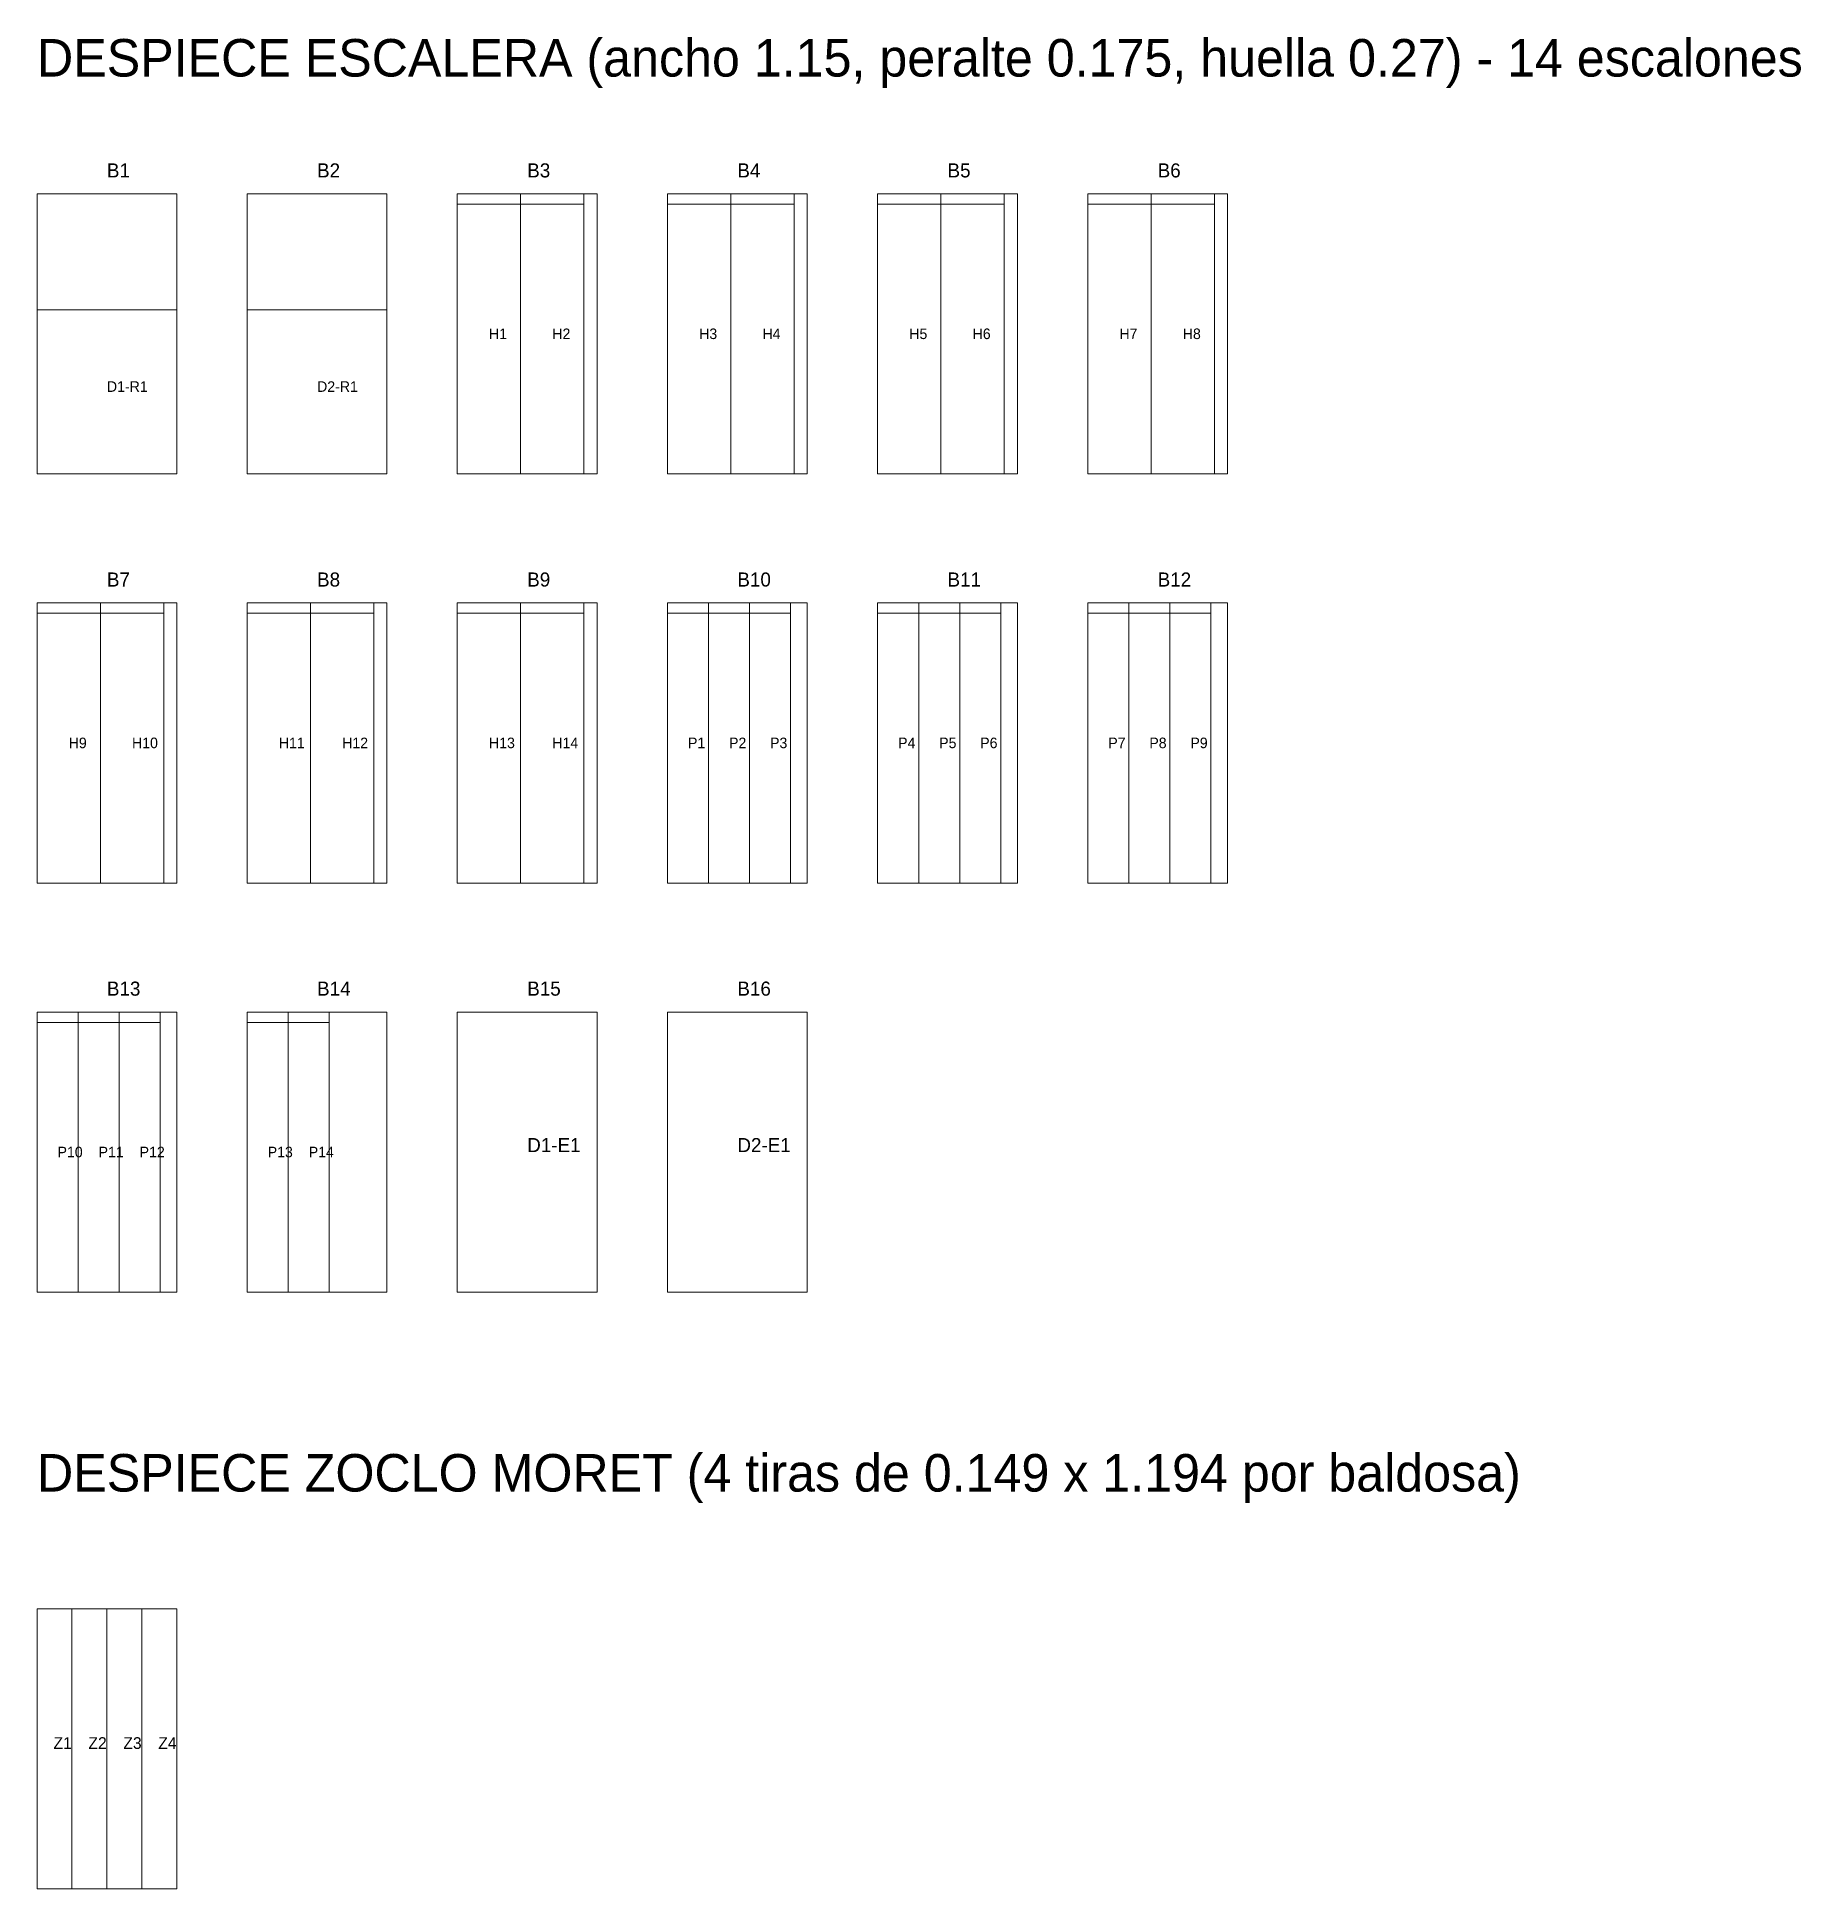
# Model space of a CAD drawing. Header units: metres. Extents: x 272.5 to 301.9, y -91.2 to -56.4.
# Drawn here: x 294.39 to 301.91, y -64.28 to -56.38 of the extents above; entities that cross this region are included whole.
import ezdxf

# ---------------------------------------------------------------- set-up
doc = ezdxf.new("R2010")
doc.units = ezdxf.units.M
for name, color, linetype, lineweight, plot in [('CORTE-RECORTE', 3, 'Continuous', 0, False), ('CORTE-SOBRANTE', 2, 'Continuous', 0, False), ('CORTE-TEXTO', 5, 'Continuous', 0, False), ('CORTE-TILE', 7, 'Continuous', 0, False)]:
    doc.layers.add(name, color=color, linetype=linetype, lineweight=lineweight, plot=plot)

msp = doc.modelspace()

# ---------------------------------------------------------------- texts
at = {"layer": 'CORTE-TEXTO'}
for s, height, p in [('DESPIECE ESCALERA (ancho 1.15, peralte 0.175, huella 0.27) - 14 escalones', 0.16, (294.3919, -56.5523)), ('B1', 0.06, (294.6899, -56.9823)), ('B2', 0.06, (295.5859, -56.9823)), ('B3', 0.06, (296.4819, -56.9823)), ('B4', 0.06, (297.3779, -56.9823)), ('B5', 0.06, (298.2739, -56.9823)), ('B6', 0.06, (299.1699, -56.9823)), ('H1', 0.045, (296.3189, -57.6713)), ('H2', 0.045, (296.5889, -57.6713)), ('H3', 0.045, (297.2149, -57.6713)), ('H4', 0.045, (297.4849, -57.6713)), ('H5', 0.045, (298.1109, -57.6713)), ('H6', 0.045, (298.3809, -57.6713)), ('H7', 0.045, (299.0069, -57.6713)), ('H8', 0.045, (299.2769, -57.6713)), ('D1-R1', 0.045, (294.6899, -57.8963)), ('D2-R1', 0.045, (295.5859, -57.8963)), ('B7', 0.06, (294.6899, -58.7263)), ('B8', 0.06, (295.5859, -58.7263)), ('B9', 0.06, (296.4819, -58.7263)), ('B10', 0.06, (297.3779, -58.7263)), ('B11', 0.06, (298.2739, -58.7263)), ('B12', 0.06, (299.1699, -58.7263)), ('H9', 0.045, (294.5269, -59.4153)), ('H10', 0.045, (294.7969, -59.4153)), ('H11', 0.045, (295.4229, -59.4153)), ('H12', 0.045, (295.6929, -59.4153)), ('H13', 0.045, (296.3189, -59.4153)), ('H14', 0.045, (296.5889, -59.4153)), ('P1', 0.045, (297.1674, -59.4153)), ('P2', 0.045, (297.3424, -59.4153)), ('P3', 0.045, (297.5174, -59.4153)), ('P4', 0.045, (298.0634, -59.4153)), ('P5', 0.045, (298.2384, -59.4153)), ('P6', 0.045, (298.4134, -59.4153)), ('P7', 0.045, (298.9594, -59.4153)), ('P8', 0.045, (299.1344, -59.4153)), ('P9', 0.045, (299.3094, -59.4153)), ('B13', 0.06, (294.6899, -60.4703)), ('B14', 0.06, (295.5859, -60.4703)), ('B15', 0.06, (296.4819, -60.4703)), ('B16', 0.06, (297.3779, -60.4703)), ('D1-E1', 0.06, (296.4819, -61.1373)), ('D2-E1', 0.06, (297.3779, -61.1373)), ('P10', 0.045, (294.4794, -61.1593)), ('P11', 0.045, (294.6544, -61.1593)), ('P12', 0.045, (294.8294, -61.1593)), ('P13', 0.045, (295.3754, -61.1593)), ('P14', 0.045, (295.5504, -61.1593)), ('DESPIECE ZOCLO MORET (4 tiras de 0.149 x 1.194 por baldosa)', 0.16, (294.3919, -62.5843)), ('Z1', 0.05, (294.4619, -63.6813)), ('Z2', 0.05, (294.6109, -63.6813)), ('Z3', 0.05, (294.7599, -63.6813)), ('Z4', 0.05, (294.9089, -63.6813))]:
    msp.add_text(s, height=height, dxfattribs=at).set_placement(p)

# ---------------------------------------------------------------- linework, layer by layer
at = {"layer": 'CORTE-RECORTE'}
for points in [[(296.1839, -58.2463), (296.4539, -58.2463), (296.4539, -57.0963), (296.1839, -57.0963)], [(296.4539, -58.2463), (296.7239, -58.2463), (296.7239, -57.0963), (296.4539, -57.0963)], [(297.0799, -58.2463), (297.3499, -58.2463), (297.3499, -57.0963), (297.0799, -57.0963)], [(297.3499, -58.2463), (297.6199, -58.2463), (297.6199, -57.0963), (297.3499, -57.0963)], [(297.9759, -58.2463), (298.2459, -58.2463), (298.2459, -57.0963), (297.9759, -57.0963)], [(298.2459, -58.2463), (298.5159, -58.2463), (298.5159, -57.0963), (298.2459, -57.0963)], [(298.8719, -58.2463), (299.1419, -58.2463), (299.1419, -57.0963), (298.8719, -57.0963)], [(299.1419, -58.2463), (299.4119, -58.2463), (299.4119, -57.0963), (299.1419, -57.0963)], [(294.3919, -58.2463), (294.9879, -58.2463), (294.9879, -57.5463), (294.3919, -57.5463)], [(295.2879, -58.2463), (295.8839, -58.2463), (295.8839, -57.5463), (295.2879, -57.5463)], [(294.3919, -59.9903), (294.6619, -59.9903), (294.6619, -58.8403), (294.3919, -58.8403)], [(294.6619, -59.9903), (294.9319, -59.9903), (294.9319, -58.8403), (294.6619, -58.8403)], [(295.2879, -59.9903), (295.5579, -59.9903), (295.5579, -58.8403), (295.2879, -58.8403)], [(295.5579, -59.9903), (295.8279, -59.9903), (295.8279, -58.8403), (295.5579, -58.8403)], [(296.1839, -59.9903), (296.4539, -59.9903), (296.4539, -58.8403), (296.1839, -58.8403)], [(296.4539, -59.9903), (296.7239, -59.9903), (296.7239, -58.8403), (296.4539, -58.8403)], [(297.0799, -59.9903), (297.2549, -59.9903), (297.2549, -58.8403), (297.0799, -58.8403)], [(297.2549, -59.9903), (297.4299, -59.9903), (297.4299, -58.8403), (297.2549, -58.8403)], [(297.4299, -59.9903), (297.6049, -59.9903), (297.6049, -58.8403), (297.4299, -58.8403)], [(297.9759, -59.9903), (298.1509, -59.9903), (298.1509, -58.8403), (297.9759, -58.8403)], [(298.1509, -59.9903), (298.3259, -59.9903), (298.3259, -58.8403), (298.1509, -58.8403)], [(298.3259, -59.9903), (298.5009, -59.9903), (298.5009, -58.8403), (298.3259, -58.8403)], [(298.8719, -59.9903), (299.0469, -59.9903), (299.0469, -58.8403), (298.8719, -58.8403)], [(299.0469, -59.9903), (299.2219, -59.9903), (299.2219, -58.8403), (299.0469, -58.8403)], [(299.2219, -59.9903), (299.3969, -59.9903), (299.3969, -58.8403), (299.2219, -58.8403)], [(294.3919, -61.7343), (294.5669, -61.7343), (294.5669, -60.5843), (294.3919, -60.5843)], [(294.5669, -61.7343), (294.7419, -61.7343), (294.7419, -60.5843), (294.5669, -60.5843)], [(294.7419, -61.7343), (294.9169, -61.7343), (294.9169, -60.5843), (294.7419, -60.5843)], [(295.2879, -61.7343), (295.4629, -61.7343), (295.4629, -60.5843), (295.2879, -60.5843)], [(295.4629, -61.7343), (295.6379, -61.7343), (295.6379, -60.5843), (295.4629, -60.5843)], [(294.3919, -64.2783), (294.5409, -64.2783), (294.5409, -63.0843), (294.3919, -63.0843)], [(294.5409, -64.2783), (294.6899, -64.2783), (294.6899, -63.0843), (294.5409, -63.0843)], [(294.6899, -64.2783), (294.8389, -64.2783), (294.8389, -63.0843), (294.6899, -63.0843)], [(294.8389, -64.2783), (294.9879, -64.2783), (294.9879, -63.0843), (294.8389, -63.0843)]]:
    msp.add_lwpolyline(points, close=True, dxfattribs=at)
at = {"layer": 'CORTE-SOBRANTE'}
for points in [[(294.3919, -57.5463), (294.9879, -57.5463), (294.9879, -57.0523), (294.3919, -57.0523)], [(295.2879, -57.5463), (295.8839, -57.5463), (295.8839, -57.0523), (295.2879, -57.0523)], [(296.1839, -57.0963), (296.4539, -57.0963), (296.4539, -57.0523), (296.1839, -57.0523)], [(296.4539, -57.0963), (296.7239, -57.0963), (296.7239, -57.0523), (296.4539, -57.0523)], [(296.7239, -58.2463), (296.7799, -58.2463), (296.7799, -57.0523), (296.7239, -57.0523)], [(297.0799, -57.0963), (297.3499, -57.0963), (297.3499, -57.0523), (297.0799, -57.0523)], [(297.3499, -57.0963), (297.6199, -57.0963), (297.6199, -57.0523), (297.3499, -57.0523)], [(297.6199, -58.2463), (297.6759, -58.2463), (297.6759, -57.0523), (297.6199, -57.0523)], [(297.9759, -57.0963), (298.2459, -57.0963), (298.2459, -57.0523), (297.9759, -57.0523)], [(298.2459, -57.0963), (298.5159, -57.0963), (298.5159, -57.0523), (298.2459, -57.0523)], [(298.5159, -58.2463), (298.5719, -58.2463), (298.5719, -57.0523), (298.5159, -57.0523)], [(298.8719, -57.0963), (299.1419, -57.0963), (299.1419, -57.0523), (298.8719, -57.0523)], [(299.1419, -57.0963), (299.4119, -57.0963), (299.4119, -57.0523), (299.1419, -57.0523)], [(299.4119, -58.2463), (299.4679, -58.2463), (299.4679, -57.0523), (299.4119, -57.0523)], [(294.3919, -58.8403), (294.6619, -58.8403), (294.6619, -58.7963), (294.3919, -58.7963)], [(294.6619, -58.8403), (294.9319, -58.8403), (294.9319, -58.7963), (294.6619, -58.7963)], [(294.9319, -59.9903), (294.9879, -59.9903), (294.9879, -58.7963), (294.9319, -58.7963)], [(295.2879, -58.8403), (295.5579, -58.8403), (295.5579, -58.7963), (295.2879, -58.7963)], [(295.5579, -58.8403), (295.8279, -58.8403), (295.8279, -58.7963), (295.5579, -58.7963)], [(295.8279, -59.9903), (295.8839, -59.9903), (295.8839, -58.7963), (295.8279, -58.7963)], [(296.1839, -58.8403), (296.4539, -58.8403), (296.4539, -58.7963), (296.1839, -58.7963)], [(296.4539, -58.8403), (296.7239, -58.8403), (296.7239, -58.7963), (296.4539, -58.7963)], [(296.7239, -59.9903), (296.7799, -59.9903), (296.7799, -58.7963), (296.7239, -58.7963)], [(297.0799, -58.8403), (297.2549, -58.8403), (297.2549, -58.7963), (297.0799, -58.7963)], [(297.2549, -58.8403), (297.4299, -58.8403), (297.4299, -58.7963), (297.2549, -58.7963)], [(297.4299, -58.8403), (297.6049, -58.8403), (297.6049, -58.7963), (297.4299, -58.7963)], [(297.6049, -59.9903), (297.6759, -59.9903), (297.6759, -58.7963), (297.6049, -58.7963)], [(297.9759, -58.8403), (298.1509, -58.8403), (298.1509, -58.7963), (297.9759, -58.7963)], [(298.1509, -58.8403), (298.3259, -58.8403), (298.3259, -58.7963), (298.1509, -58.7963)], [(298.3259, -58.8403), (298.5009, -58.8403), (298.5009, -58.7963), (298.3259, -58.7963)], [(298.5009, -59.9903), (298.5719, -59.9903), (298.5719, -58.7963), (298.5009, -58.7963)], [(298.8719, -58.8403), (299.0469, -58.8403), (299.0469, -58.7963), (298.8719, -58.7963)], [(299.0469, -58.8403), (299.2219, -58.8403), (299.2219, -58.7963), (299.0469, -58.7963)], [(299.2219, -58.8403), (299.3969, -58.8403), (299.3969, -58.7963), (299.2219, -58.7963)], [(299.3969, -59.9903), (299.4679, -59.9903), (299.4679, -58.7963), (299.3969, -58.7963)], [(294.3919, -60.5843), (294.5669, -60.5843), (294.5669, -60.5403), (294.3919, -60.5403)], [(294.5669, -60.5843), (294.7419, -60.5843), (294.7419, -60.5403), (294.5669, -60.5403)], [(294.7419, -60.5843), (294.9169, -60.5843), (294.9169, -60.5403), (294.7419, -60.5403)], [(294.9169, -61.7343), (294.9879, -61.7343), (294.9879, -60.5403), (294.9169, -60.5403)], [(295.2879, -60.5843), (295.4629, -60.5843), (295.4629, -60.5403), (295.2879, -60.5403)], [(295.4629, -60.5843), (295.6379, -60.5843), (295.6379, -60.5403), (295.4629, -60.5403)], [(295.6379, -61.7343), (295.8839, -61.7343), (295.8839, -60.5403), (295.6379, -60.5403)]]:
    msp.add_lwpolyline(points, close=True, dxfattribs=at)
at = {"layer": 'CORTE-TILE'}
for points in [[(294.3919, -58.2463), (294.9879, -58.2463), (294.9879, -57.0523), (294.3919, -57.0523)], [(295.2879, -58.2463), (295.8839, -58.2463), (295.8839, -57.0523), (295.2879, -57.0523)], [(296.1839, -58.2463), (296.7799, -58.2463), (296.7799, -57.0523), (296.1839, -57.0523)], [(297.0799, -58.2463), (297.6759, -58.2463), (297.6759, -57.0523), (297.0799, -57.0523)], [(297.9759, -58.2463), (298.5719, -58.2463), (298.5719, -57.0523), (297.9759, -57.0523)], [(298.8719, -58.2463), (299.4679, -58.2463), (299.4679, -57.0523), (298.8719, -57.0523)], [(294.3919, -59.9903), (294.9879, -59.9903), (294.9879, -58.7963), (294.3919, -58.7963)], [(295.2879, -59.9903), (295.8839, -59.9903), (295.8839, -58.7963), (295.2879, -58.7963)], [(296.1839, -59.9903), (296.7799, -59.9903), (296.7799, -58.7963), (296.1839, -58.7963)], [(297.0799, -59.9903), (297.6759, -59.9903), (297.6759, -58.7963), (297.0799, -58.7963)], [(297.9759, -59.9903), (298.5719, -59.9903), (298.5719, -58.7963), (297.9759, -58.7963)], [(298.8719, -59.9903), (299.4679, -59.9903), (299.4679, -58.7963), (298.8719, -58.7963)], [(294.3919, -61.7343), (294.9879, -61.7343), (294.9879, -60.5403), (294.3919, -60.5403)], [(295.2879, -61.7343), (295.8839, -61.7343), (295.8839, -60.5403), (295.2879, -60.5403)], [(296.1839, -61.7343), (296.7799, -61.7343), (296.7799, -60.5403), (296.1839, -60.5403)], [(297.0799, -61.7343), (297.6759, -61.7343), (297.6759, -60.5403), (297.0799, -60.5403)], [(294.3919, -64.2783), (294.9879, -64.2783), (294.9879, -63.0843), (294.3919, -63.0843)]]:
    msp.add_lwpolyline(points, close=True, dxfattribs=at)

msp.set_redraw_order([(e.dxf.handle, doc.entitydb.next_handle()) for e in msp.query("TEXT MTEXT ATTDEF DIMENSION ARC_DIMENSION")])  # texts and dimensions are drawn at this point

doc.saveas('drawing.dxf')
